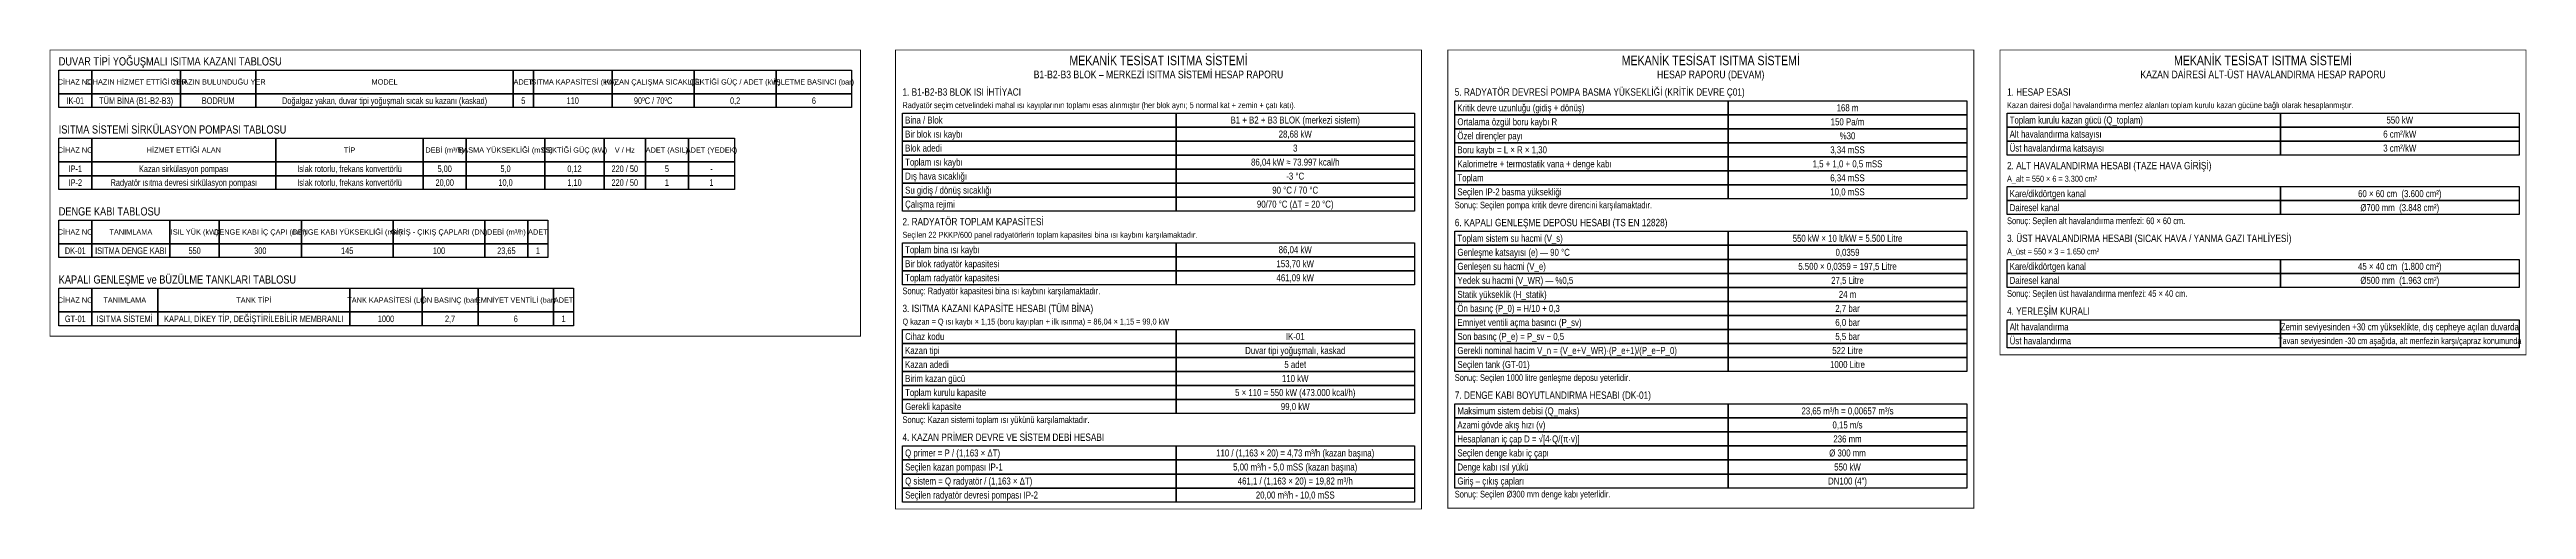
# Model space of a CAD drawing. Header units: centimetres. Extents: x 344223 to 349586, y -495227 to -491047.
# Drawn here: x 346760 to 349586, y -493484 to -492960 of the extents above; entities that cross this region are included whole.
import ezdxf
from ezdxf.enums import TextEntityAlignment as Align

# ---------------------------------------------------------------- set-up
doc = ezdxf.new("R2010")
doc.units = ezdxf.units.CM
doc.layers.add('ROTAS-HESAP-CIZGI', color=1, linetype='Continuous')
doc.layers.add('ROTAS-HESAP-YAZI', color=7, linetype='Continuous')
doc.styles.add('ARİAL', font='arial.ttf')

msp = doc.modelspace()

# ---------------------------------------------------------------- texts
at = {"layer": 'ROTAS-HESAP-YAZI', "style": 'ARİAL', "width": 0.8}
for s, height, p in [('DUVAR TİPİ YOĞUŞMALI ISITMA KAZANI TABLOSU', 9.375, (346771, -492973)), ('Radyatör seçim cetvelindeki mahal ısı kayıplarının toplamı esas alınmıştır (her blok aynı; 5 normal kat + zemin + çatı katı).', 6.8, (347733.49, -493023)), ('1. B1-B2-B3 BLOK ISI İHTİYACI', 8.4, (347733.49, -493008)), ('5. RADYATÖR DEVRESİ POMPA BASMA YÜKSEKLİĞİ (KRİTİK DEVRE Ç01)', 8.4, (348363.49, -493008)), ('Kazan dairesi doğal havalandırma menfez alanları toplam kurulu kazan gücüne bağlı olarak hesaplanmıştır.', 6.8, (348993.49, -493023)), ('1. HESAP ESASI', 8.4, (348993.49, -493008)), ('ISITMA SİSTEMİ SİRKÜLASYON POMPASI TABLOSU', 9.375, (346771, -493050.75)), ('Bina / Blok', 8, (347736.49, -493040)), ('Ortalama özgül boru kaybı R', 8, (348366.49, -493042)), ('Kritik devre uzunluğu (gidiş + dönüş)', 8, (348366.49, -493026)), ('Toplam kurulu kazan gücü (Q_toplam)', 8, (348996.49, -493040)), ('Bir blok ısı kaybı', 8, (347736.49, -493056)), ('Blok adedi', 8, (347736.49, -493072)), ('Özel dirençler payı', 8, (348366.49, -493058)), ('Boru kaybı = L × R × 1,30', 8, (348366.49, -493074)), ('Alt havalandırma katsayısı', 8, (348996.49, -493056)), ('Üst havalandırma katsayısı', 8, (348996.49, -493072)), ('Toplam ısı kaybı', 8, (347736.49, -493088)), ('Dış hava sıcaklığı', 8, (347736.49, -493104)), ('Toplam', 8, (348366.49, -493106)), ('Kalorimetre + termostatik vana + denge kabı', 8, (348366.49, -493090)), ('A_alt = 550 × 6 = 3.300 cm²', 6.8, (348993.49, -493107)), ('2. ALT HAVALANDIRMA HESABI (TAZE HAVA GİRİŞİ)', 8.4, (348993.49, -493092)), ('Su gidiş / dönüş sıcaklığı', 8, (347736.49, -493120)), ('Çalışma rejimi', 8, (347736.49, -493136)), ('Seçilen IP-2 basma yüksekliği', 8, (348366.49, -493122)), ('Kare/dikdörtgen kanal', 8, (348996.49, -493124)), ('DENGE KABI TABLOSU', 9.375, (346771, -493144.25)), ('2. RADYATÖR TOPLAM KAPASİTESİ', 8.4, (347733.49, -493156)), ('Sonuç: Seçilen pompa kritik devre direncini karşılamaktadır.', 7.6, (348363.49, -493137)), ('6. KAPALI GENLEŞME DEPOSU HESABI (TS EN 12828)', 8.4, (348363.49, -493157)), ('Sonuç: Seçilen alt havalandırma menfezi: 60 × 60 cm.', 7.6, (348993.49, -493155)), ('Dairesel kanal', 8, (348996.49, -493140)), ('Seçilen 22 PKKP/600 panel radyatörlerin toplam kapasitesi bina ısı kaybını karşılamaktadır.', 6.8, (347733.49, -493171)), ('Toplam bina ısı kaybı', 8, (347736.49, -493188)), ('Toplam sistem su hacmi (V_s)', 8, (348366.49, -493175)), ('Genleşme katsayısı (e) — 90 °C', 8, (348366.49, -493191)), ('A_üst = 550 × 3 = 1.650 cm²', 6.8, (348993.49, -493190)), ('3. ÜST HAVALANDIRMA HESABI (SICAK HAVA / YANMA GAZI TAHLİYESİ)', 8.4, (348993.49, -493175)), ('KAPALI GENLEŞME ve BÜZÜLME TANKLARI TABLOSU', 9.375, (346771, -493222)), ('Toplam radyatör kapasitesi', 8, (347736.49, -493220)), ('Bir blok radyatör kapasitesi', 8, (347736.49, -493204)), ('Genleşen su hacmi (V_e)', 8, (348366.49, -493207)), ('Kare/dikdörtgen kanal', 8, (348996.49, -493207)), ('Sonuç: Radyatör kapasitesi bina ısı kaybını karşılamaktadır.', 7.6, (347733.49, -493235)), ('Yedek su hacmi (V_WR) — %0,5', 8, (348366.49, -493223)), ('Statik yükseklik (H_statik)', 8, (348366.49, -493239)), ('Sonuç: Seçilen üst havalandırma menfezi: 45 × 40 cm.', 7.6, (348993.49, -493238)), ('Dairesel kanal', 8, (348996.49, -493223)), ('3. ISITMA KAZANI KAPASİTE HESABI (TÜM BİNA)', 8.4, (347733.49, -493255)), ('Q kazan = Q ısı kaybı × 1,15 (boru kayıpları + ilk ısınma) = 86,04 × 1,15 = 99,0 kW', 6.8, (347733.49, -493270)), ('Ön basınç (P_0) = H/10 + 0,3', 8, (348366.49, -493255)), ('Emniyet ventili açma basıncı (P_sv)', 8, (348366.49, -493271)), ('4. YERLEŞİM KURALI', 8.4, (348993.49, -493258)), ('Alt havalandırma', 8, (348996.49, -493276)), ('Cihaz kodu', 8, (347736.49, -493287)), ('Kazan tipi', 8, (347736.49, -493303)), ('Son basınç (P_e) = P_sv − 0,5', 8, (348366.49, -493287)), ('Gerekli nominal hacim V_n = (V_e+V_WR)·(P_e+1)/(P_e−P_0)', 8, (348366.49, -493303)), ('Üst havalandırma', 8, (348996.49, -493292)), ('Kazan adedi', 8, (347736.49, -493319)), ('Sonuç: Seçilen 1000 litre genleşme deposu yeterlidir.', 7.6, (348363.49, -493334)), ('Seçilen tank (GT-01)', 8, (348366.49, -493319)), ('Toplam kurulu kapasite', 8, (347736.49, -493351)), ('Birim kazan gücü', 8, (347736.49, -493335)), ('7. DENGE KABI BOYUTLANDIRMA HESABI (DK-01)', 8.4, (348363.49, -493354)), ('Sonuç: Kazan sistemi toplam ısı yükünü karşılamaktadır.', 7.6, (347733.49, -493382)), ('Gerekli kapasite', 8, (347736.49, -493367)), ('Azami gövde akış hızı (v)', 8, (348366.49, -493388)), ('Maksimum sistem debisi (Q_maks)', 8, (348366.49, -493372)), ('4. KAZAN PRİMER DEVRE VE SİSTEM DEBİ HESABI', 8.4, (347733.49, -493402)), ('Hesaplanan iç çap D = √[4·Q/(π·v)]', 8, (348366.49, -493404)), ('Seçilen kazan pompası IP-1', 8, (347736.49, -493436)), ('Q primer = P / (1,163 × ΔT)', 8, (347736.49, -493420)), ('Seçilen denge kabı iç çapı', 8, (348366.49, -493420)), ('Denge kabı ısıl yükü', 8, (348366.49, -493436)), ('Seçilen radyatör devresi pompası IP-2', 8, (347736.49, -493468)), ('Q sistem = Q radyatör / (1,163 × ΔT)', 8, (347736.49, -493452)), ('Sonuç: Seçilen Ø300 mm denge kabı yeterlidir.', 7.6, (348363.49, -493467)), ('Giriş – çıkış çapları', 8, (348366.49, -493452))]:
    msp.add_text(s, height=height, dxfattribs=at).set_placement(p, align=Align.MIDDLE_LEFT)
for s, height, p in [('B1-B2-B3 BLOK – MERKEZİ ISITMA SİSTEMİ HESAP RAPORU', 8.8, (348025.49, -492988)), ('MEKANİK TESİSAT ISITMA SİSTEMİ', 10.8, (348025.49, -492972)), ('MEKANİK TESİSAT ISITMA SİSTEMİ', 10.8, (348655.49, -492972)), ('HESAP RAPORU (DEVAM)', 8.8, (348655.49, -492988)), ('KAZAN DAİRESİ ALT-ÜST HAVALANDIRMA HESAP RAPORU', 8.8, (349285.49, -492988)), ('MEKANİK TESİSAT ISITMA SİSTEMİ', 10.8, (349285.49, -492972)), ('CİHAZ NO', 6, (346789.88, -492996.5)), ('IK-01', 7.5, (346789.88, -493017.875)), ('CİHAZIN HİZMET ETTİĞİ YER', 6, (346859.26, -492996.5)), ('TÜM BİNA (B1-B2-B3)', 7.5, (346859.26, -493017.875)), ('CİHAZIN BULUNDUĞU YER', 6, (346952.82, -492996.5)), ('BODRUM', 7.5, (346952.82, -493017.875)), ('Doğalgaz yakan, duvar tipi yoğuşmalı sıcak su kazanı (kaskad)', 7.5, (347142.705, -493017.875)), ('MODEL', 6, (347142.705, -492996.5)), ('ADET', 6, (347300.97, -492996.5)), ('5', 7.5, (347300.97, -493017.875)), ('ISITMA KAPASİTESİ (kW)', 6, (347357.33, -492996.5)), ('110', 7.5, (347357.33, -493017.875)), ('KAZAN ÇALIŞMA SICAKLIĞI', 6, (347449.03, -492996.5)), ('90ºC / 70ºC', 7.5, (347449.03, -493017.875)), ('ÇEKTİĞİ GÜÇ / ADET (kW)', 6, (347542.59, -492996.5)), ('0,2', 7.5, (347542.59, -493017.875)), ('İŞLETME BASINCI (bar)', 6, (347632.43, -492996.5)), ('6', 7.5, (347632.43, -493017.875)), ('B1 + B2 + B3 BLOK (merkezi sistem)', 8, (348181.49, -493040)), ('150 Pa/m', 8, (348811.49, -493042)), ('168 m', 8, (348811.49, -493026)), ('550 kW', 8, (349441.49, -493040)), ('CİHAZ NO', 6, (346789.88, -493074.25)), ('HİZMET ETTİĞİ ALAN', 6, (346913.735, -493074.25)), ('TİP', 6, (347102.76, -493074.25)), ('DEBİ (m³/h)', 6, (347211.27, -493074.25)), ('BASMA YÜKSEKLİĞİ (mSS)', 6, (347280.65, -493074.25)), ('ÇEKTİĞİ GÜÇ (kW)', 6, (347359.33, -493074.25)), ('V / Hz', 6, (347416.69, -493074.25)), ('ADET (ASIL)', 6, (347464.75, -493074.25)), ('ADET (YEDEK)', 6, (347515.53, -493074.25)), ('28,68 kW', 8, (348181.49, -493056)), ('3', 8, (348181.49, -493072)), ('3,34 mSS', 8, (348811.49, -493074)), ('%30', 8, (348811.49, -493058)), ('3 cm²/kW', 8, (349441.49, -493072)), ('6 cm²/kW', 8, (349441.49, -493056)), ('IP-1', 7.5, (346789.88, -493095.625)), ('Kazan sirkülasyon pompası', 7.5, (346913.735, -493095.625)), ('Islak rotorlu, frekans konvertörlü', 7.5, (347102.76, -493095.625)), ('5,00', 7.5, (347211.27, -493095.625)), ('5,0', 7.5, (347280.65, -493095.625)), ('0,12', 7.5, (347359.33, -493095.625)), ('220 / 50', 7.5, (347416.69, -493095.625)), ('5', 7.5, (347464.75, -493095.625)), ('-', 7.5, (347515.53, -493095.625)), ('86,04 kW ≈ 73.997 kcal/h', 8, (348181.49, -493088)), ('-3 °C', 8, (348181.49, -493104)), ('1,5 + 1,0 + 0,5 mSS', 8, (348811.49, -493090)), ('6,34 mSS', 8, (348811.49, -493106)), ('IP-2', 7.5, (346789.88, -493111.375)), ('Radyatör ısıtma devresi sirkülasyon pompası', 7.5, (346913.735, -493111.375)), ('Islak rotorlu, frekans konvertörlü', 7.5, (347102.76, -493111.375)), ('20,00', 7.5, (347211.27, -493111.375)), ('10,0', 7.5, (347280.65, -493111.375)), ('1,10', 7.5, (347359.33, -493111.375)), ('220 / 50', 7.5, (347416.69, -493111.375)), ('1', 7.5, (347464.75, -493111.375)), ('1', 7.5, (347515.53, -493111.375)), ('90/70 °C (ΔT = 20 °C)', 8, (348181.49, -493136)), ('90 °C / 70 °C', 8, (348181.49, -493120)), ('10,0 mSS', 8, (348811.49, -493122)), ('60 × 60 cm  (3.600 cm²)', 8, (349441.49, -493124)), ('Ø700 mm  (3.848 cm²)', 8, (349441.49, -493140)), ('CİHAZ NO', 6, (346789.88, -493167.75)), ('DK-01', 7.5, (346789.88, -493189.125)), ('ISITMA DENGE KABI', 7.5, (346853.285, -493189.125)), ('TANIMLAMA', 6, (346853.285, -493167.75)), ('ISIL YÜK (kW)', 6, (346925.99, -493167.75)), ('550', 7.5, (346925.99, -493189.125)), ('DENGE KABI İÇ ÇAPI (mm)', 6, (347000.95, -493167.75)), ('300', 7.5, (347000.95, -493189.125)), ('DENGE KABI YÜKSEKLİĞİ (mm)', 6, (347100.09, -493167.75)), ('145', 7.5, (347100.09, -493189.125)), ('GİRİŞ - ÇIKIŞ ÇAPLARI (DN)', 6, (347204.81, -493167.75)), ('100', 7.5, (347204.81, -493189.125)), ('DEBİ (m³/h)', 6, (347281.63, -493167.75)), ('23,65', 7.5, (347281.63, -493189.125)), ('ADET', 6, (347317.53, -493167.75)), ('1', 7.5, (347317.53, -493189.125)), ('86,04 kW', 8, (348181.49, -493188)), ('550 kW × 10 lt/kW = 5.500 Litre', 8, (348811.49, -493175)), ('0,0359', 8, (348811.49, -493191)), ('461,09 kW', 8, (348181.49, -493220)), ('153,70 kW', 8, (348181.49, -493204)), ('5.500 × 0,0359 = 197,5 Litre', 8, (348811.49, -493207)), ('45 × 40 cm  (1.800 cm²)', 8, (349441.49, -493207)), ('CİHAZ NO', 6, (346789.88, -493245.5)), ('TANIMLAMA', 6, (346846.31, -493245.5)), ('TANK TİPİ', 6, (346993.485, -493245.5)), ('TANK KAPASİTESİ (Lt)', 6, (347144.31, -493245.5)), ('ÖN BASINÇ (bar)', 6, (347217.41, -493245.5)), ('EMNİYET VENTİLİ (bar)', 6, (347292.37, -493245.5)), ('ADET', 6, (347346.87, -493245.5)), ('27,5 Litre', 8, (348811.49, -493223)), ('24 m', 8, (348811.49, -493239)), ('Ø500 mm  (1.963 cm²)', 8, (349441.49, -493223)), ('GT-01', 7.5, (346789.88, -493266.875)), ('ISITMA SİSTEMİ', 7.5, (346846.31, -493266.875)), ('KAPALI, DİKEY TİP, DEĞİŞTİRİLEBİLİR MEMBRANLI', 7.5, (346993.485, -493266.875)), ('1000', 7.5, (347144.31, -493266.875)), ('2,7', 7.5, (347217.41, -493266.875)), ('6', 7.5, (347292.37, -493266.875)), ('1', 7.5, (347346.87, -493266.875)), ('2,7 bar', 8, (348811.49, -493255)), ('6,0 bar', 8, (348811.49, -493271)), ('Zemin seviyesinden +30 cm yükseklikte, dış cepheye açılan duvarda', 8, (349441.49, -493276)), ('Duvar tipi yoğuşmalı, kaskad', 8, (348181.49, -493303)), ('IK-01', 8, (348181.49, -493287)), ('522 Litre', 8, (348811.49, -493303)), ('5,5 bar', 8, (348811.49, -493287)), ('Tavan seviyesinden -30 cm aşağıda, alt menfezin karşı/çapraz konumunda', 7.48571, (349441.49, -493292)), ('5 adet', 8, (348181.49, -493319)), ('1000 Litre', 8, (348811.49, -493319)), ('5 × 110 = 550 kW (473.000 kcal/h)', 8, (348181.49, -493351)), ('110 kW', 8, (348181.49, -493335)), ('99,0 kW', 8, (348181.49, -493367)), ('23,65 m³/h = 0,00657 m³/s', 8, (348811.49, -493372)), ('0,15 m/s', 8, (348811.49, -493388)), ('236 mm', 8, (348811.49, -493404)), ('110 / (1,163 × 20) = 4,73 m³/h (kazan başına)', 8, (348181.49, -493420)), ('5,00 m³/h - 5,0 mSS (kazan başına)', 8, (348181.49, -493436)), ('Ø 300 mm', 8, (348811.49, -493420)), ('550 kW', 8, (348811.49, -493436)), ('461,1 / (1,163 × 20) = 19,82 m³/h', 8, (348181.49, -493452)), ('20,00 m³/h - 10,0 mSS', 8, (348181.49, -493468)), ('DN100 (4")', 8, (348811.49, -493452))]:
    msp.add_text(s, height=height, dxfattribs=at).set_placement(p, align=Align.MIDDLE_CENTER)

# ---------------------------------------------------------------- linework, layer by layer
at = {"layer": 'ROTAS-HESAP-CIZGI', "const_width": 1}
for points in [[(346761, -492960), (347685.49, -492960), (347685.49, -493286.75), (346761, -493286.75)], [(347725.49, -492960), (348325.49, -492960), (348325.49, -493484), (347725.49, -493484)], [(348355.49, -492960), (348955.49, -492960), (348955.49, -493483), (348355.49, -493483)], [(348985.49, -492960), (349585.49, -492960), (349585.49, -493308), (348985.49, -493308)]]:
    msp.add_lwpolyline(points, close=True, dxfattribs=at)
at = {"layer": 'ROTAS-HESAP-CIZGI'}
for points in [[(346771, -492983), (346808.76, -492983), (346808.76, -493010), (346771, -493010)], [(346808.76, -492983), (346909.76, -492983), (346909.76, -493010), (346808.76, -493010)], [(346909.76, -492983), (346995.88, -492983), (346995.88, -493010), (346909.76, -493010)], [(346995.88, -492983), (347289.53, -492983), (347289.53, -493010), (346995.88, -493010)], [(347289.53, -492983), (347312.41, -492983), (347312.41, -493010), (347289.53, -493010)], [(347312.41, -492983), (347402.25, -492983), (347402.25, -493010), (347312.41, -493010)], [(347402.25, -492983), (347495.81, -492983), (347495.81, -493010), (347402.25, -493010)], [(347495.81, -492983), (347589.37, -492983), (347589.37, -493010), (347495.81, -493010)], [(347589.37, -492983), (347675.49, -492983), (347675.49, -493010), (347589.37, -493010)], [(346771, -493010), (346808.76, -493010), (346808.76, -493025.75), (346771, -493025.75)], [(346808.76, -493010), (346909.76, -493010), (346909.76, -493025.75), (346808.76, -493025.75)], [(346909.76, -493010), (346995.88, -493010), (346995.88, -493025.75), (346909.76, -493025.75)], [(346995.88, -493010), (347289.53, -493010), (347289.53, -493025.75), (346995.88, -493025.75)], [(347289.53, -493010), (347312.41, -493010), (347312.41, -493025.75), (347289.53, -493025.75)], [(347312.41, -493010), (347402.25, -493010), (347402.25, -493025.75), (347312.41, -493025.75)], [(347402.25, -493010), (347495.81, -493010), (347495.81, -493025.75), (347402.25, -493025.75)], [(347495.81, -493010), (347589.37, -493010), (347589.37, -493025.75), (347495.81, -493025.75)], [(347589.37, -493010), (347675.49, -493010), (347675.49, -493025.75), (347589.37, -493025.75)], [(348363.49, -493018), (348675.49, -493018), (348675.49, -493034), (348363.49, -493034)], [(348675.49, -493018), (348947.49, -493018), (348947.49, -493034), (348675.49, -493034)], [(347733.49, -493032), (348045.49, -493032), (348045.49, -493048), (347733.49, -493048)], [(347733.49, -493048), (348045.49, -493048), (348045.49, -493064), (347733.49, -493064)], [(348045.49, -493032), (348317.49, -493032), (348317.49, -493048), (348045.49, -493048)], [(348045.49, -493048), (348317.49, -493048), (348317.49, -493064), (348045.49, -493064)], [(348363.49, -493034), (348675.49, -493034), (348675.49, -493050), (348363.49, -493050)], [(348675.49, -493034), (348947.49, -493034), (348947.49, -493050), (348675.49, -493050)], [(348993.49, -493032), (349305.49, -493032), (349305.49, -493048), (348993.49, -493048)], [(348993.49, -493048), (349305.49, -493048), (349305.49, -493064), (348993.49, -493064)], [(349305.49, -493032), (349577.49, -493032), (349577.49, -493048), (349305.49, -493048)], [(349305.49, -493048), (349577.49, -493048), (349577.49, -493064), (349305.49, -493064)], [(346771, -493060.75), (346808.76, -493060.75), (346808.76, -493087.75), (346771, -493087.75)], [(346808.76, -493060.75), (347018.71, -493060.75), (347018.71, -493087.75), (346808.76, -493087.75)], [(347018.71, -493060.75), (347186.81, -493060.75), (347186.81, -493087.75), (347018.71, -493087.75)], [(347186.81, -493060.75), (347235.73, -493060.75), (347235.73, -493087.75), (347186.81, -493087.75)], [(347235.73, -493060.75), (347325.57, -493060.75), (347325.57, -493087.75), (347235.73, -493087.75)], [(347325.57, -493060.75), (347393.09, -493060.75), (347393.09, -493087.75), (347325.57, -493087.75)], [(347393.09, -493060.75), (347440.29, -493060.75), (347440.29, -493087.75), (347393.09, -493087.75)], [(347440.29, -493060.75), (347489.21, -493060.75), (347489.21, -493087.75), (347440.29, -493087.75)], [(347489.21, -493060.75), (347541.85, -493060.75), (347541.85, -493087.75), (347489.21, -493087.75)], [(347733.49, -493064), (348045.49, -493064), (348045.49, -493080), (347733.49, -493080)], [(348045.49, -493064), (348317.49, -493064), (348317.49, -493080), (348045.49, -493080)], [(348363.49, -493050), (348675.49, -493050), (348675.49, -493066), (348363.49, -493066)], [(348363.49, -493066), (348675.49, -493066), (348675.49, -493082), (348363.49, -493082)], [(348675.49, -493050), (348947.49, -493050), (348947.49, -493066), (348675.49, -493066)], [(348675.49, -493066), (348947.49, -493066), (348947.49, -493082), (348675.49, -493082)], [(348993.49, -493064), (349305.49, -493064), (349305.49, -493080), (348993.49, -493080)], [(349305.49, -493064), (349577.49, -493064), (349577.49, -493080), (349305.49, -493080)], [(346771, -493087.75), (346808.76, -493087.75), (346808.76, -493103.5), (346771, -493103.5)], [(346771, -493103.5), (346808.76, -493103.5), (346808.76, -493119.25), (346771, -493119.25)], [(346808.76, -493087.75), (347018.71, -493087.75), (347018.71, -493103.5), (346808.76, -493103.5)], [(346808.76, -493103.5), (347018.71, -493103.5), (347018.71, -493119.25), (346808.76, -493119.25)], [(347018.71, -493087.75), (347186.81, -493087.75), (347186.81, -493103.5), (347018.71, -493103.5)], [(347018.71, -493103.5), (347186.81, -493103.5), (347186.81, -493119.25), (347018.71, -493119.25)], [(347186.81, -493087.75), (347235.73, -493087.75), (347235.73, -493103.5), (347186.81, -493103.5)], [(347186.81, -493103.5), (347235.73, -493103.5), (347235.73, -493119.25), (347186.81, -493119.25)], [(347235.73, -493087.75), (347325.57, -493087.75), (347325.57, -493103.5), (347235.73, -493103.5)], [(347235.73, -493103.5), (347325.57, -493103.5), (347325.57, -493119.25), (347235.73, -493119.25)], [(347325.57, -493087.75), (347393.09, -493087.75), (347393.09, -493103.5), (347325.57, -493103.5)], [(347325.57, -493103.5), (347393.09, -493103.5), (347393.09, -493119.25), (347325.57, -493119.25)], [(347393.09, -493087.75), (347440.29, -493087.75), (347440.29, -493103.5), (347393.09, -493103.5)], [(347393.09, -493103.5), (347440.29, -493103.5), (347440.29, -493119.25), (347393.09, -493119.25)], [(347440.29, -493087.75), (347489.21, -493087.75), (347489.21, -493103.5), (347440.29, -493103.5)], [(347440.29, -493103.5), (347489.21, -493103.5), (347489.21, -493119.25), (347440.29, -493119.25)], [(347489.21, -493087.75), (347541.85, -493087.75), (347541.85, -493103.5), (347489.21, -493103.5)], [(347489.21, -493103.5), (347541.85, -493103.5), (347541.85, -493119.25), (347489.21, -493119.25)], [(347733.49, -493080), (348045.49, -493080), (348045.49, -493096), (347733.49, -493096)], [(347733.49, -493096), (348045.49, -493096), (348045.49, -493112), (347733.49, -493112)], [(348045.49, -493080), (348317.49, -493080), (348317.49, -493096), (348045.49, -493096)], [(348045.49, -493096), (348317.49, -493096), (348317.49, -493112), (348045.49, -493112)], [(348363.49, -493082), (348675.49, -493082), (348675.49, -493098), (348363.49, -493098)], [(348363.49, -493098), (348675.49, -493098), (348675.49, -493114), (348363.49, -493114)], [(348675.49, -493082), (348947.49, -493082), (348947.49, -493098), (348675.49, -493098)], [(348675.49, -493098), (348947.49, -493098), (348947.49, -493114), (348675.49, -493114)], [(347733.49, -493112), (348045.49, -493112), (348045.49, -493128), (347733.49, -493128)], [(347733.49, -493128), (348045.49, -493128), (348045.49, -493144), (347733.49, -493144)], [(348045.49, -493112), (348317.49, -493112), (348317.49, -493128), (348045.49, -493128)], [(348045.49, -493128), (348317.49, -493128), (348317.49, -493144), (348045.49, -493144)], [(348363.49, -493114), (348675.49, -493114), (348675.49, -493130), (348363.49, -493130)], [(348675.49, -493114), (348947.49, -493114), (348947.49, -493130), (348675.49, -493130)], [(348993.49, -493116), (349305.49, -493116), (349305.49, -493132), (348993.49, -493132)], [(348993.49, -493132), (349305.49, -493132), (349305.49, -493148), (348993.49, -493148)], [(349305.49, -493116), (349577.49, -493116), (349577.49, -493132), (349305.49, -493132)], [(349305.49, -493132), (349577.49, -493132), (349577.49, -493148), (349305.49, -493148)], [(346771, -493154.25), (346808.76, -493154.25), (346808.76, -493181.25), (346771, -493181.25)], [(346808.76, -493154.25), (346897.81, -493154.25), (346897.81, -493181.25), (346808.76, -493181.25)], [(346897.81, -493154.25), (346954.17, -493154.25), (346954.17, -493181.25), (346897.81, -493181.25)], [(346954.17, -493154.25), (347047.73, -493154.25), (347047.73, -493181.25), (346954.17, -493181.25)], [(347047.73, -493154.25), (347152.45, -493154.25), (347152.45, -493181.25), (347047.73, -493181.25)], [(347152.45, -493154.25), (347257.17, -493154.25), (347257.17, -493181.25), (347152.45, -493181.25)], [(347257.17, -493154.25), (347306.09, -493154.25), (347306.09, -493181.25), (347257.17, -493181.25)], [(347306.09, -493154.25), (347328.97, -493154.25), (347328.97, -493181.25), (347306.09, -493181.25)], [(346771, -493181.25), (346808.76, -493181.25), (346808.76, -493197), (346771, -493197)], [(346808.76, -493181.25), (346897.81, -493181.25), (346897.81, -493197), (346808.76, -493197)], [(346897.81, -493181.25), (346954.17, -493181.25), (346954.17, -493197), (346897.81, -493197)], [(346954.17, -493181.25), (347047.73, -493181.25), (347047.73, -493197), (346954.17, -493197)], [(347047.73, -493181.25), (347152.45, -493181.25), (347152.45, -493197), (347047.73, -493197)], [(347152.45, -493181.25), (347257.17, -493181.25), (347257.17, -493197), (347152.45, -493197)], [(347257.17, -493181.25), (347306.09, -493181.25), (347306.09, -493197), (347257.17, -493197)], [(347306.09, -493181.25), (347328.97, -493181.25), (347328.97, -493197), (347306.09, -493197)], [(347733.49, -493180), (348045.49, -493180), (348045.49, -493196), (347733.49, -493196)], [(348045.49, -493180), (348317.49, -493180), (348317.49, -493196), (348045.49, -493196)], [(348363.49, -493167), (348675.49, -493167), (348675.49, -493183), (348363.49, -493183)], [(348363.49, -493183), (348675.49, -493183), (348675.49, -493199), (348363.49, -493199)], [(348675.49, -493167), (348947.49, -493167), (348947.49, -493183), (348675.49, -493183)], [(348675.49, -493183), (348947.49, -493183), (348947.49, -493199), (348675.49, -493199)], [(347733.49, -493196), (348045.49, -493196), (348045.49, -493212), (347733.49, -493212)], [(347733.49, -493212), (348045.49, -493212), (348045.49, -493228), (347733.49, -493228)], [(348045.49, -493196), (348317.49, -493196), (348317.49, -493212), (348045.49, -493212)], [(348045.49, -493212), (348317.49, -493212), (348317.49, -493228), (348045.49, -493228)], [(348363.49, -493199), (348675.49, -493199), (348675.49, -493215), (348363.49, -493215)], [(348363.49, -493215), (348675.49, -493215), (348675.49, -493231), (348363.49, -493231)], [(348675.49, -493199), (348947.49, -493199), (348947.49, -493215), (348675.49, -493215)], [(348675.49, -493215), (348947.49, -493215), (348947.49, -493231), (348675.49, -493231)], [(348993.49, -493199), (349305.49, -493199), (349305.49, -493215), (348993.49, -493215)], [(348993.49, -493215), (349305.49, -493215), (349305.49, -493231), (348993.49, -493231)], [(349305.49, -493199), (349577.49, -493199), (349577.49, -493215), (349305.49, -493215)], [(349305.49, -493215), (349577.49, -493215), (349577.49, -493231), (349305.49, -493231)], [(346771, -493232), (346808.76, -493232), (346808.76, -493259), (346771, -493259)], [(346808.76, -493232), (346883.86, -493232), (346883.86, -493259), (346808.76, -493259)], [(346883.86, -493232), (347103.11, -493232), (347103.11, -493259), (346883.86, -493259)], [(347103.11, -493232), (347185.51, -493232), (347185.51, -493259), (347103.11, -493259)], [(347185.51, -493232), (347249.31, -493232), (347249.31, -493259), (347185.51, -493259)], [(347249.31, -493232), (347335.43, -493232), (347335.43, -493259), (347249.31, -493259)], [(347335.43, -493232), (347358.31, -493232), (347358.31, -493259), (347335.43, -493259)], [(348363.49, -493231), (348675.49, -493231), (348675.49, -493247), (348363.49, -493247)], [(348675.49, -493231), (348947.49, -493231), (348947.49, -493247), (348675.49, -493247)], [(346771, -493259), (346808.76, -493259), (346808.76, -493274.75), (346771, -493274.75)], [(346808.76, -493259), (346883.86, -493259), (346883.86, -493274.75), (346808.76, -493274.75)], [(346883.86, -493259), (347103.11, -493259), (347103.11, -493274.75), (346883.86, -493274.75)], [(347103.11, -493259), (347185.51, -493259), (347185.51, -493274.75), (347103.11, -493274.75)], [(347185.51, -493259), (347249.31, -493259), (347249.31, -493274.75), (347185.51, -493274.75)], [(347249.31, -493259), (347335.43, -493259), (347335.43, -493274.75), (347249.31, -493274.75)], [(347335.43, -493259), (347358.31, -493259), (347358.31, -493274.75), (347335.43, -493274.75)], [(348363.49, -493247), (348675.49, -493247), (348675.49, -493263), (348363.49, -493263)], [(348363.49, -493263), (348675.49, -493263), (348675.49, -493279), (348363.49, -493279)], [(348675.49, -493247), (348947.49, -493247), (348947.49, -493263), (348675.49, -493263)], [(348675.49, -493263), (348947.49, -493263), (348947.49, -493279), (348675.49, -493279)], [(348993.49, -493268), (349305.49, -493268), (349305.49, -493284), (348993.49, -493284)], [(349305.49, -493268), (349577.49, -493268), (349577.49, -493284), (349305.49, -493284)], [(347733.49, -493279), (348045.49, -493279), (348045.49, -493295), (347733.49, -493295)], [(347733.49, -493295), (348045.49, -493295), (348045.49, -493311), (347733.49, -493311)], [(348045.49, -493279), (348317.49, -493279), (348317.49, -493295), (348045.49, -493295)], [(348045.49, -493295), (348317.49, -493295), (348317.49, -493311), (348045.49, -493311)], [(348363.49, -493279), (348675.49, -493279), (348675.49, -493295), (348363.49, -493295)], [(348363.49, -493295), (348675.49, -493295), (348675.49, -493311), (348363.49, -493311)], [(348675.49, -493279), (348947.49, -493279), (348947.49, -493295), (348675.49, -493295)], [(348675.49, -493295), (348947.49, -493295), (348947.49, -493311), (348675.49, -493311)], [(348993.49, -493284), (349305.49, -493284), (349305.49, -493300), (348993.49, -493300)], [(349305.49, -493284), (349577.49, -493284), (349577.49, -493300), (349305.49, -493300)], [(347733.49, -493311), (348045.49, -493311), (348045.49, -493327), (347733.49, -493327)], [(347733.49, -493327), (348045.49, -493327), (348045.49, -493343), (347733.49, -493343)], [(348045.49, -493311), (348317.49, -493311), (348317.49, -493327), (348045.49, -493327)], [(348045.49, -493327), (348317.49, -493327), (348317.49, -493343), (348045.49, -493343)], [(348363.49, -493311), (348675.49, -493311), (348675.49, -493327), (348363.49, -493327)], [(348675.49, -493311), (348947.49, -493311), (348947.49, -493327), (348675.49, -493327)], [(347733.49, -493343), (348045.49, -493343), (348045.49, -493359), (347733.49, -493359)], [(348045.49, -493343), (348317.49, -493343), (348317.49, -493359), (348045.49, -493359)], [(347733.49, -493359), (348045.49, -493359), (348045.49, -493375), (347733.49, -493375)], [(348045.49, -493359), (348317.49, -493359), (348317.49, -493375), (348045.49, -493375)], [(348363.49, -493364), (348675.49, -493364), (348675.49, -493380), (348363.49, -493380)], [(348363.49, -493380), (348675.49, -493380), (348675.49, -493396), (348363.49, -493396)], [(348675.49, -493364), (348947.49, -493364), (348947.49, -493380), (348675.49, -493380)], [(348675.49, -493380), (348947.49, -493380), (348947.49, -493396), (348675.49, -493396)], [(347733.49, -493412), (348045.49, -493412), (348045.49, -493428), (347733.49, -493428)], [(348045.49, -493412), (348317.49, -493412), (348317.49, -493428), (348045.49, -493428)], [(348363.49, -493396), (348675.49, -493396), (348675.49, -493412), (348363.49, -493412)], [(348363.49, -493412), (348675.49, -493412), (348675.49, -493428), (348363.49, -493428)], [(348675.49, -493396), (348947.49, -493396), (348947.49, -493412), (348675.49, -493412)], [(348675.49, -493412), (348947.49, -493412), (348947.49, -493428), (348675.49, -493428)], [(347733.49, -493428), (348045.49, -493428), (348045.49, -493444), (347733.49, -493444)], [(348045.49, -493428), (348317.49, -493428), (348317.49, -493444), (348045.49, -493444)], [(348363.49, -493428), (348675.49, -493428), (348675.49, -493444), (348363.49, -493444)], [(348675.49, -493428), (348947.49, -493428), (348947.49, -493444), (348675.49, -493444)], [(347733.49, -493444), (348045.49, -493444), (348045.49, -493460), (347733.49, -493460)], [(347733.49, -493460), (348045.49, -493460), (348045.49, -493476), (347733.49, -493476)], [(348045.49, -493444), (348317.49, -493444), (348317.49, -493460), (348045.49, -493460)], [(348045.49, -493460), (348317.49, -493460), (348317.49, -493476), (348045.49, -493476)], [(348363.49, -493444), (348675.49, -493444), (348675.49, -493460), (348363.49, -493460)], [(348675.49, -493444), (348947.49, -493444), (348947.49, -493460), (348675.49, -493460)]]:
    msp.add_lwpolyline(points, close=True, dxfattribs=at)

msp.set_redraw_order([(e.dxf.handle, doc.entitydb.next_handle()) for e in msp.query("TEXT MTEXT ATTDEF DIMENSION ARC_DIMENSION")])  # texts and dimensions are drawn at this point

doc.saveas('drawing.dxf')
